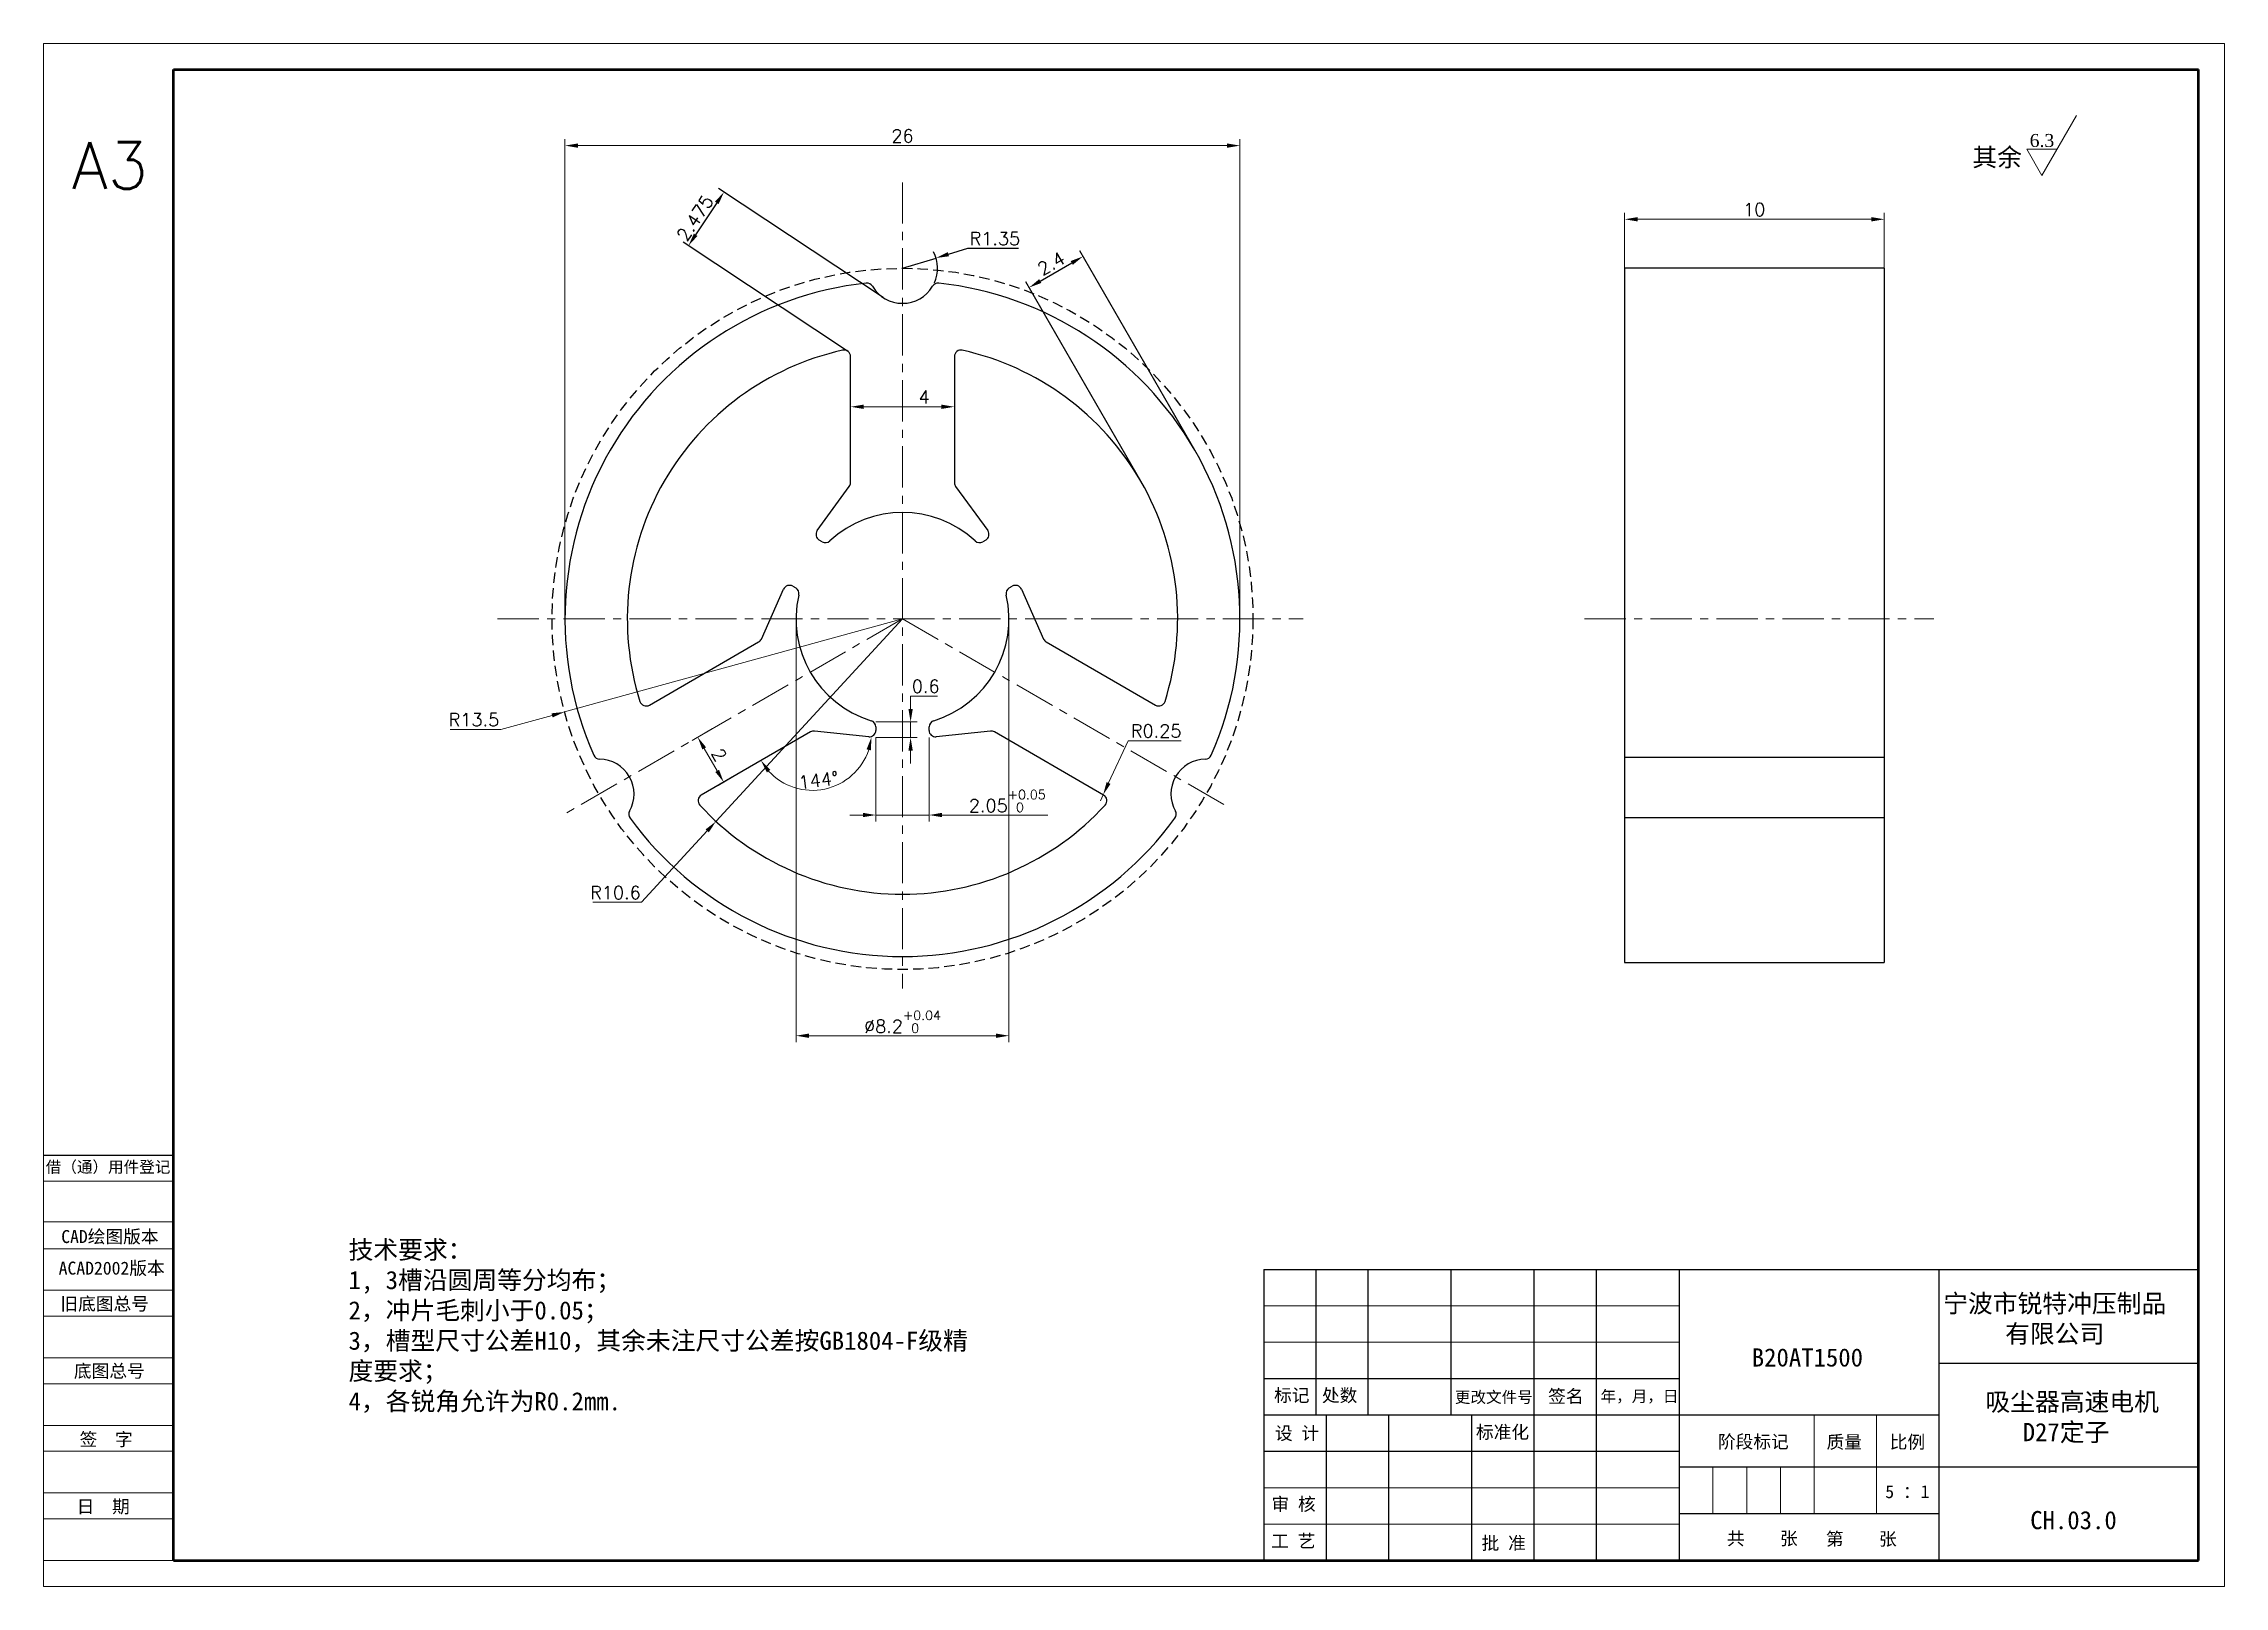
# Model space of a CAD drawing. Header units: millimetres. Extents: x 3565 to 3853, y 1460 to 1604.
# Drawn here: x 3564.9 to 3648.9, y 1459.6 to 1519 of the extents above; entities that cross this region are included whole.
import ezdxf

# ---------------------------------------------------------------- set-up
doc = ezdxf.new("R2010")
doc.units = ezdxf.units.MM
doc.linetypes.add('ACISOWELD', pattern=[3, 2, -1])
doc.linetypes.add('CENTER', pattern=[50.8, 31.75, -6.35, 6.35, -6.35])
for name, color, linetype, lineweight in [('AM_5', 3, 'Continuous', 25), ('中心线', 1, 'CENTER', 9), ('实线', 7, 'Continuous', 25), ('尺寸标注', 2, 'Continuous', 9), ('引导线', 6, 'Continuous', 9), ('文本', 3, 'Continuous', 15), ('粗实线', 9, 'Continuous', 50)]:
    doc.layers.add(name, color=color, linetype=linetype, lineweight=lineweight)
doc.styles.add('st', font='txt.shx')
doc.styles.get("Standard").update_dxf_attribs({"font": 'simfang.ttf'})
doc.dimstyles.new('st0.2', dxfattribs={"dimscale": 0.2, "dimtxt": 2.5, "dimasz": 2.5, "dimexe": 1.25, "dimexo": 0, "dimtad": 1, "dimtoh": 1, "dimdec": 3, "dimdsep": 46, "dimtxsty": 'st', "dimcen": 0, "dimclrd": 256, "dimclre": 256, "dimclrt": 256, "dimadec": 4, "dimazin": 2, "dimtfac": 1, "dimtdec": 3, "dimtmove": 0, "dimatfit": 1, "dimfxl": 0, "dimlwd": -1, "dimlwe": -1, "dimarcsym": 0})

msp = doc.modelspace()

# ---------------------------------------------------------------- texts
at = {"layer": '实线', "ltscale": 0.2, "insert": (3565.9747, 1515.195), "char_height": 1.8, "width": 5, "attachment_point": 1, "style": 'st'}
msp.add_mtext('A3', dxfattribs=at)
at = {"layer": '实线', "char_height": 0.7, "attachment_point": 5}
for s, insert, width in [('宁波市锐特冲压制品\\P有限公司', (3642.3508, 1469.8554), 12.63596), ('B20AT1500', (3632.8249, 1468.3923), 7.8742), (' 吸尘器高速电机\\PD27定子', (3642.7864, 1466.0682), 12.63596), ('CH.03.0', (3643.074, 1462.1288), 9.2005)]:
    msp.add_mtext(s, dxfattribs=dict(at, insert=insert, width=width))
at = {"layer": '文本'}
for s, insert, char_height, width, attachment_point in [('{\\fTimes New Roman|b0|i0|c0|p18;6.3}', (3641.3886, 1515.5056), 0.5, 2.92, 1), ('其余', (3640.1326, 1514.1817), 0.7, 12.63596, 8), ('技术要求：\\P1, 3槽沿圆周等分均布；\\P2，冲片毛刺小于0.05；\\P3，槽型尺寸公差H10，其余未注尺寸公差按GB1804-F级精度要求；\\P4，各锐角允许为R0.2mm.\\P   ', (3576.6322, 1468.9941), 0.7, 23.880809, 4)]:
    msp.add_mtext(s, dxfattribs=dict(at, insert=insert, char_height=char_height, width=width, attachment_point=attachment_point))
at = {"layer": '文本', "ltscale": 0.2, "attachment_point": 5}
for s, insert, char_height, width in [('借（通）用件登记', (3567.3689, 1475.705), 0.44, 10.22572), ('CAD绘图版本', (3567.4399, 1473.0228), 0.5, 15.159404), ('ACAD2002版本', (3567.5085, 1471.8086), 0.5, 11.701904), ('旧底图总号', (3567.2379, 1470.4358), 0.5, 13.237686), ('底图总号', (3567.4166, 1467.8493), 0.5, 2.90232), ('标记', (3612.9633, 1466.9156), 0.5, 2.90232), ('处数', (3614.8072, 1466.9112), 0.5, 2.90232), ('更改文件号', (3620.7467, 1466.845), 0.44, 6.437633), ('签名', (3623.5196, 1466.8768), 0.5, 2.90232), ('年，月，日', (3626.3581, 1466.8725), 0.44, 2.90232), ('设 计', (3613.1678, 1465.4518), 0.5, 2.90232), ('标准化', (3621.0806, 1465.4973), 0.5, 2.90232), ('签  字', (3567.2945, 1465.2172), 0.5, 2.90232), ('阶段标记', (3630.7418, 1465.1263), 0.5, 2.90232), ('质量', (3634.2444, 1465.1147), 0.5, 2.90232), ('比例', (3636.6786, 1465.1147), 0.5, 2.90232), ('5 ：1', (3636.6758, 1463.2275), 0.5, 2.90232), ('日  期', (3567.1828, 1462.6297), 0.5, 2.90232), ('审 核', (3613.0311, 1462.7237), 0.5, 2.90232), ('工 艺', (3613.0232, 1461.3142), 0.5, 2.90232), ('共    张', (3631.0878, 1461.3999), 0.5, 2.90232), ('第    张', (3634.9011, 1461.3819), 0.5, 2.90232), ('批 准', (3621.1261, 1461.2209), 0.5, 2.90232)]:
    msp.add_mtext(s, dxfattribs=dict(at, insert=insert, char_height=char_height, width=width))

# ---------------------------------------------------------------- blocks, each defined once
blk = doc.blocks.new('*D44')
at = {"layer": 'Defpoints', "color": 0, "ltscale": 0.2, "transparency": 16777216}
for p in [(3595.969, 1506.937), (3599.969, 1506.937), (3599.969, 1505.002)]:
    blk.add_point(p, dxfattribs=at)
at = {"layer": '尺寸标注', "ltscale": 0.2, "transparency": 16777216}
for p, q in [((3595.969, 1506.937), (3595.969, 1504.752)), ((3599.969, 1506.937), (3599.969, 1504.752)), ((3596.469, 1505.002), (3599.469, 1505.002))]:
    blk.add_line(p, q, dxfattribs=at)
for points in [[(3596.469, 1505.085), (3596.469, 1504.919), (3595.969, 1505.002)], [(3599.469, 1505.085), (3599.469, 1504.919), (3599.969, 1505.002)]]:
    blk.add_solid(points, dxfattribs=at)
at = {"layer": '尺寸标注', "ltscale": 0.2, "transparency": 16777216, "insert": (3598.804, 1505.377), "char_height": 0.5, "attachment_point": 5, "style": 'st'}
blk.add_mtext('4', dxfattribs=at)
blk = doc.blocks.new('*D45')
at = {"layer": 'Defpoints', "color": 0, "ltscale": 0.2, "transparency": 16777216}
for p in [(3597.969, 1496.835), (3590.786, 1489.04)]:
    blk.add_point(p, dxfattribs=at)
at = {"layer": '尺寸标注', "ltscale": 0.2, "transparency": 16777216}
for p, q in [((3597.969, 1496.835), (3590.786, 1489.04)), ((3590.447, 1488.672), (3587.913, 1485.922)), ((3587.913, 1485.922), (3586.038, 1485.922))]:
    blk.add_line(p, q, dxfattribs=at)
blk.add_solid([(3590.386, 1488.728), (3590.508, 1488.616), (3590.786, 1489.04)], dxfattribs=at)
at = {"layer": '尺寸标注', "ltscale": 0.2, "transparency": 16777216, "insert": (3586.913, 1486.297), "char_height": 0.5, "attachment_point": 5, "style": 'st'}
blk.add_mtext('R10.6', dxfattribs=at)
blk = doc.blocks.new('*D46')
at = {"layer": 'Defpoints', "color": 0, "ltscale": 0.2, "transparency": 16777216}
for p in [(3593.869, 1496.835), (3602.069, 1496.835), (3602.069, 1480.785)]:
    blk.add_point(p, dxfattribs=at)
at = {"layer": '尺寸标注', "ltscale": 0.2, "transparency": 16777216}
for p, q in [((3593.869, 1496.835), (3593.869, 1480.535)), ((3602.069, 1496.835), (3602.069, 1480.535)), ((3594.369, 1480.785), (3601.569, 1480.785))]:
    blk.add_line(p, q, dxfattribs=at)
for points in [[(3594.369, 1480.868), (3594.369, 1480.701), (3593.869, 1480.785)], [(3601.569, 1480.868), (3601.569, 1480.701), (3602.069, 1480.785)]]:
    blk.add_solid(points, dxfattribs=at)
at = {"layer": '尺寸标注', "ltscale": 0.2, "transparency": 16777216, "insert": (3597.969, 1481.324), "char_height": 0.5, "attachment_point": 5, "style": 'st'}
blk.add_mtext('%%c8.2{}{\\H0.71x;\\C3;\\S+0.04^  0;}', dxfattribs=at)
blk = doc.blocks.new('*D47')
at = {"layer": 'Defpoints', "color": 0, "ltscale": 0.2, "transparency": 16777216}
for p in [(3596.944, 1492.265), (3598.994, 1492.265), (3598.994, 1489.283)]:
    blk.add_point(p, dxfattribs=at)
at = {"layer": '尺寸标注', "ltscale": 0.2, "transparency": 16777216}
for p, q in [((3596.944, 1492.265), (3596.944, 1489.033)), ((3598.994, 1492.265), (3598.994, 1489.033)), ((3596.444, 1489.283), (3595.944, 1489.283)), ((3596.944, 1489.283), (3598.994, 1489.283)), ((3599.494, 1489.283), (3603.572, 1489.283))]:
    blk.add_line(p, q, dxfattribs=at)
for points in [[(3596.444, 1489.367), (3596.444, 1489.2), (3596.944, 1489.283)], [(3599.494, 1489.367), (3599.494, 1489.2), (3598.994, 1489.283)]]:
    blk.add_solid(points, dxfattribs=at)
at = {"layer": '尺寸标注', "ltscale": 0.2, "transparency": 16777216, "insert": (3602.004, 1489.822), "char_height": 0.5, "attachment_point": 5, "style": 'st'}
blk.add_mtext('2.05{}{\\H0.71x;\\C3;\\S+0.05^  0;}', dxfattribs=at)
blk = doc.blocks.new('*D48')
at = {"layer": 'Defpoints', "color": 0, "ltscale": 0.2, "transparency": 16777216}
for p in [(3596.944, 1492.865), (3596.944, 1492.265), (3598.281, 1492.265)]:
    blk.add_point(p, dxfattribs=at)
at = {"layer": '尺寸标注', "ltscale": 0.2, "transparency": 16777216}
for p, q in [((3598.281, 1493.365), (3598.281, 1493.865)), ((3598.281, 1493.865), (3599.323, 1493.865)), ((3596.944, 1492.865), (3598.531, 1492.865)), ((3598.281, 1492.265), (3598.281, 1492.865)), ((3596.944, 1492.265), (3598.531, 1492.265)), ((3598.281, 1491.765), (3598.281, 1491.265))]:
    blk.add_line(p, q, dxfattribs=at)
for points in [[(3598.198, 1493.365), (3598.365, 1493.365), (3598.281, 1492.865)], [(3598.198, 1491.765), (3598.365, 1491.765), (3598.281, 1492.265)]]:
    blk.add_solid(points, dxfattribs=at)
at = {"layer": '尺寸标注', "ltscale": 0.2, "transparency": 16777216, "insert": (3598.865, 1494.24), "char_height": 0.5, "attachment_point": 5, "style": 'st'}
blk.add_mtext('0.6', dxfattribs=at)
blk = doc.blocks.new('*D49')
at = {"layer": 'Defpoints', "color": 0, "ltscale": 0.2, "transparency": 16777216}
for p in [(3635.784, 1512.221), (3625.784, 1510.335), (3635.784, 1510.335)]:
    blk.add_point(p, dxfattribs=at)
at = {"layer": '尺寸标注', "ltscale": 0.2, "transparency": 16777216}
for p, q in [((3625.784, 1510.335), (3625.784, 1512.471)), ((3626.284, 1512.221), (3635.284, 1512.221)), ((3635.784, 1510.335), (3635.784, 1512.471))]:
    blk.add_line(p, q, dxfattribs=at)
for points in [[(3626.284, 1512.304), (3626.284, 1512.138), (3625.784, 1512.221)], [(3635.284, 1512.304), (3635.284, 1512.138), (3635.784, 1512.221)]]:
    blk.add_solid(points, dxfattribs=at)
at = {"layer": '尺寸标注', "ltscale": 0.2, "transparency": 16777216, "insert": (3630.776, 1512.596), "char_height": 0.5, "attachment_point": 5, "style": 'st'}
blk.add_mtext('10', dxfattribs=at)
blk = doc.blocks.new('*D50')
at = {"layer": 'Defpoints', "color": 0, "ltscale": 0.2, "transparency": 16777216}
for p in [(3590.657, 1492.613), (3591.082, 1490.549), (3591.657, 1490.881)]:
    blk.add_point(p, dxfattribs=at)
at = {"layer": '尺寸标注', "ltscale": 0.2, "transparency": 16777216}
for p, q in [((3590.657, 1492.613), (3589.865, 1492.156)), ((3590.332, 1491.848), (3590.832, 1490.982)), ((3591.657, 1490.881), (3590.865, 1490.424))]:
    blk.add_line(p, q, dxfattribs=at)
for points in [[(3590.404, 1491.89), (3590.26, 1491.806), (3590.082, 1492.281)], [(3590.904, 1491.024), (3590.76, 1490.94), (3591.082, 1490.549)]]:
    blk.add_solid(points, dxfattribs=at)
at = {"layer": '尺寸标注', "ltscale": 0.2, "transparency": 16777216, "insert": (3590.907, 1491.603), "char_height": 0.5, "attachment_point": 5, "rotation": 300, "style": 'st'}
blk.add_mtext('2', dxfattribs=at)
blk = doc.blocks.new('*D51')
at = {"layer": 'Defpoints', "color": 0, "ltscale": 0.2, "transparency": 16777216}
for p in [(3605.593, 1489.835), (3605.698, 1490.062)]:
    blk.add_point(p, dxfattribs=at)
at = {"layer": '尺寸标注', "ltscale": 0.2, "transparency": 16777216}
for p, q in [((3605.907, 1490.516), (3606.657, 1492.145)), ((3606.657, 1492.145), (3608.698, 1492.145)), ((3605.593, 1489.835), (3605.698, 1490.062))]:
    blk.add_line(p, q, dxfattribs=at)
blk.add_solid([(3605.831, 1490.551), (3605.982, 1490.481), (3605.698, 1490.062)], dxfattribs=at)
at = {"layer": '尺寸标注', "ltscale": 0.2, "transparency": 16777216, "insert": (3607.74, 1492.52), "char_height": 0.5, "attachment_point": 5, "style": 'st'}
blk.add_mtext('R0.25', dxfattribs=at)
blk = doc.blocks.new('*D52')
at = {"layer": 'Defpoints', "color": 0, "ltscale": 0.2, "transparency": 16777216}
for p in [(3594.499, 1492.522), (3594.499, 1492.522), (3596.944, 1492.265), (3595.844, 1490.67), (3590.22, 1490.052)]:
    blk.add_point(p, dxfattribs=at)
at = {"layer": '尺寸标注', "ltscale": 0.2, "transparency": 16777216}
blk.add_arc((3594.499, 1492.522), 2.289, 222.5428, 341.4572, dxfattribs=at)
for points in [[(3596.587, 1491.812), (3596.75, 1491.776), (3596.775, 1492.283)], [(3592.746, 1490.925), (3592.88, 1491.024), (3592.517, 1491.378)]]:
    blk.add_solid(points, dxfattribs=at)
at = {"layer": '尺寸标注', "ltscale": 0.2, "transparency": 16777216, "insert": (3594.736, 1490.623), "char_height": 0.5, "attachment_point": 5, "rotation": 7.10921, "style": 'st'}
blk.add_mtext('144°', dxfattribs=at)
blk = doc.blocks.new('*D53')
at = {"layer": 'Defpoints', "color": 0, "ltscale": 0.2, "transparency": 16777216}
for p in [(3610.969, 1515.057), (3584.969, 1496.835), (3610.969, 1496.835)]:
    blk.add_point(p, dxfattribs=at)
at = {"layer": '尺寸标注', "ltscale": 0.2, "transparency": 16777216}
for p, q in [((3584.969, 1496.835), (3584.969, 1515.307)), ((3585.469, 1515.057), (3610.469, 1515.057)), ((3610.969, 1496.835), (3610.969, 1515.307))]:
    blk.add_line(p, q, dxfattribs=at)
for points in [[(3585.469, 1515.14), (3585.469, 1514.973), (3584.969, 1515.057)], [(3610.469, 1515.14), (3610.469, 1514.973), (3610.969, 1515.057)]]:
    blk.add_solid(points, dxfattribs=at)
at = {"layer": '尺寸标注', "ltscale": 0.2, "transparency": 16777216, "insert": (3597.969, 1515.432), "char_height": 0.5, "attachment_point": 5, "style": 'st'}
blk.add_mtext('26', dxfattribs=at)
blk = doc.blocks.new('*D54')
at = {"layer": 'Defpoints', "color": 0, "ltscale": 0.2, "transparency": 16777216}
for p in [(3597.969, 1496.835), (3584.953, 1493.252)]:
    blk.add_point(p, dxfattribs=at)
at = {"layer": '尺寸标注', "ltscale": 0.2, "transparency": 16777216}
for p, q in [((3597.969, 1496.835), (3584.953, 1493.252)), ((3584.471, 1493.119), (3582.504, 1492.577)), ((3582.504, 1492.577), (3580.545, 1492.577))]:
    blk.add_line(p, q, dxfattribs=at)
blk.add_solid([(3584.449, 1493.199), (3584.493, 1493.039), (3584.953, 1493.252)], dxfattribs=at)
at = {"layer": '尺寸标注', "ltscale": 0.2, "transparency": 16777216, "insert": (3581.462, 1492.952), "char_height": 0.5, "attachment_point": 5, "style": 'st'}
blk.add_mtext('R13.5', dxfattribs=at)
blk = doc.blocks.new('*D55')
at = {"layer": 'AM_5', "transparency": 16777216}
for p, q in [((3597.969, 1510.335), (3599.26, 1510.73)), ((3599.738, 1510.876), (3600.485, 1511.105)), ((3600.485, 1511.105), (3602.443, 1511.105))]:
    blk.add_line(p, q, dxfattribs=at)
blk.add_arc((3597.969, 1510.335), 1.35, 335.57438, 27.63504, dxfattribs=at)
blk.add_solid([(3599.714, 1510.956), (3599.762, 1510.797), (3599.26, 1510.73)], dxfattribs=at)
at = {"layer": 'Defpoints', "color": 0, "transparency": 16777216}
for p in [(3597.969, 1510.335), (3599.26, 1510.73)]:
    blk.add_point(p, dxfattribs=at)
at = {"layer": 'AM_5', "transparency": 16777216, "insert": (3601.527, 1511.48), "char_height": 0.5, "attachment_point": 5, "style": 'st'}
blk.add_mtext('R1.35', dxfattribs=at)
blk = doc.blocks.new('*D56')
at = {"layer": 'AM_5', "transparency": 16777216}
for p, q in [((3590.817, 1512.853), (3590.002, 1511.623)), ((3597.224, 1509.209), (3590.884, 1513.407)), ((3595.857, 1507.146), (3589.518, 1511.344))]:
    blk.add_line(p, q, dxfattribs=at)
for points in [[(3590.747, 1512.899), (3590.886, 1512.806), (3591.093, 1513.269)], [(3589.933, 1511.669), (3590.072, 1511.577), (3589.726, 1511.206)]]:
    blk.add_solid(points, dxfattribs=at)
at = {"layer": 'Defpoints', "color": 0, "transparency": 16777216}
for p in [(3589.726, 1511.206), (3597.224, 1509.209), (3595.857, 1507.146)]:
    blk.add_point(p, dxfattribs=at)
at = {"layer": 'AM_5', "transparency": 16777216, "insert": (3589.978, 1512.265), "char_height": 0.5, "attachment_point": 5, "rotation": 56.48561, "style": 'st'}
blk.add_mtext('2.475', dxfattribs=at)
blk = doc.blocks.new('*D57')
at = {"layer": 'AM_5', "transparency": 16777216}
for p, q in [((3603.277, 1509.841), (3604.489, 1510.541)), ((3609.227, 1503.335), (3604.797, 1511.008)), ((3607.149, 1502.135), (3602.719, 1509.808))]:
    blk.add_line(p, q, dxfattribs=at)
for points in [[(3604.448, 1510.614), (3604.531, 1510.469), (3604.922, 1510.791)], [(3603.235, 1509.914), (3603.318, 1509.769), (3602.844, 1509.591)]]:
    blk.add_solid(points, dxfattribs=at)
at = {"layer": 'Defpoints', "color": 0, "transparency": 16777216}
for p in [(3604.922, 1510.791), (3609.227, 1503.335), (3607.149, 1502.135)]:
    blk.add_point(p, dxfattribs=at)
at = {"layer": 'AM_5', "transparency": 16777216, "insert": (3603.696, 1510.516), "char_height": 0.5, "attachment_point": 5, "rotation": 30, "style": 'st'}
blk.add_mtext('2.4', dxfattribs=at)

# ---------------------------------------------------------------- dimensions: what is measured, and where the dimension line sits
at = {"layer": 'AM_5'}
dim = msp.add_linear_dim(base=(3589.7262, 1511.2058), p1=(3597.2236, 1509.2092), p2=(3595.857, 1507.1457), angle=236.485611, dimstyle='st0.2', override={"dimtp": 0.1, "dimtm": 0.1, "dimtfac": 0.71}, dxfattribs=at)
dim.commit()
dim.dimension.update_dxf_attribs({"geometry": '*D56', "text_midpoint": (3590.2905, 1512.0581), "dimtype": 161})
dim = msp.add_radius_dim(center=(3597.969, 1510.3348), mpoint=(3599.2598, 1510.7301), dimstyle='st0.2', override={"dimtp": 0.1, "dimtm": 0.1, "dimtfac": 0.71}, dxfattribs=at)
dim.commit()
dim.dimension.update_dxf_attribs({"geometry": '*D55', "text_midpoint": (3601.5268, 1511.1053), "dimtype": 164})
dim = msp.add_aligned_dim(p1=(3607.1488, 1502.1348), p2=(3609.2273, 1503.3348), distance=8.6101, dimstyle='st0.2', override={"dimtol": 0, "dimlim": 0, "dimtp": 0.1, "dimtm": 0.1, "dimtfac": 0.71, "dimtdec": 3, "dimtolj": 0, "dimtzin": 8}, dxfattribs=at)
dim.commit()
dim.dimension.update_dxf_attribs({"geometry": '*D57', "text_midpoint": (3603.6955, 1510.5162)})
at = {"layer": '尺寸标注', "ltscale": 0.2}
dim = msp.add_linear_dim(base=(3610.969, 1515.0566), p1=(3584.969, 1496.8348), p2=(3610.969, 1496.8348), dimstyle='st0.2', override={"dimtm": 0.05}, dxfattribs=at)
dim.commit()
dim.dimension.update_dxf_attribs({"geometry": '*D53', "text_midpoint": (3597.969, 1515.0566), "dimtype": 160})
for base, p1, p2, picture, middle in [((3635.7844, 1512.2209), (3625.7844, 1510.3348), (3635.7844, 1510.3348), '*D49', (3630.7756, 1512.2209)), ((3599.969, 1505.002), (3595.969, 1506.9373), (3599.969, 1506.9373), '*D44', (3598.8044, 1505.002))]:
    dim = msp.add_linear_dim(base=base, p1=p1, p2=p2, dimstyle='st0.2', dxfattribs=at)
    dim.commit()
    dim.dimension.update_dxf_attribs({"geometry": picture, "text_midpoint": middle, "dimtype": 160})
for center, mpoint, picture, middle in [((3597.969, 1496.8348), (3584.9532, 1493.2516), '*D54', (3581.4622, 1492.5773)), ((3597.969, 1496.8348), (3590.7859, 1489.0397), '*D45', (3586.913, 1485.9221)), ((3605.593, 1489.835), (3605.6975, 1490.0621), '*D51', (3607.7401, 1492.1452))]:
    dim = msp.add_radius_dim(center=center, mpoint=mpoint, dimstyle='st0.2', dxfattribs=at)
    dim.commit()
    dim.dimension.update_dxf_attribs({"geometry": picture, "text_midpoint": middle, "dimtype": 164})
for base, p1, p2, text, override, picture, middle in [((3602.069, 1480.7848), (3593.869, 1496.8348), (3602.069, 1496.8348), '%%c<>{}{\\H0.71x;\\C3;\\S+0.04^  0;}', {"dimtp": 0.04, "dimtm": 0, "dimtdec": 3, "dimtzin": 8}, '*D46', (3597.969, 1480.7848)), ((3598.994, 1489.2832), (3596.944, 1492.265), (3598.994, 1492.265), '<>{}{\\H0.71x;\\C3;\\S+0.05^  0;}', {"dimtp": 0.05, "dimtm": 0, "dimtdec": 3, "dimtzin": 8}, '*D47', (3602.004, 1489.2832))]:
    dim = msp.add_linear_dim(base=base, p1=p1, p2=p2, text=text, dimstyle='st0.2', override=override, dxfattribs=at)
    dim.commit()
    dim.dimension.update_dxf_attribs({"geometry": picture, "text_midpoint": middle, "dimtype": 160})
dim = msp.add_linear_dim(base=(3598.2814, 1492.265), p1=(3596.944, 1492.865), p2=(3596.944, 1492.265), angle=90, dimstyle='st0.2', dxfattribs=at)
dim.commit()
dim.dimension.update_dxf_attribs({"geometry": '*D48', "text_midpoint": (3598.8647, 1493.865), "dimtype": 160})
dim = msp.add_aligned_dim(p1=(3590.6566, 1492.613), p2=(3591.6566, 1490.8809), distance=-0.6636, dimstyle='st0.2', override={"dimtp": 0.05}, dxfattribs=at)
dim.commit()
dim.dimension.update_dxf_attribs({"geometry": '*D50', "text_midpoint": (3590.9066, 1491.6026)})
dim = msp.add_angular_dim_2l(base=(3595.844136, 1490.670472), line1=((3596.943975, 1492.264987), (3594.498944, 1492.52197)), line2=((3594.498944, 1492.52197), (3590.219975, 1490.051506)), dimstyle='st0.2', dxfattribs=at)
dim.commit()
dim.dimension.update_dxf_attribs({"geometry": '*D52', "text_midpoint": (3594.78218, 1490.250986), "dimtype": 162})

# ---------------------------------------------------------------- linework, layer by layer
at = {"layer": '中心线', "ltscale": 0.05}
for p, q in [((3597.969, 1513.6425), (3597.969, 1482.5993)), ((3582.3742, 1496.8348), (3613.4015, 1496.8348)), ((3597.969, 1496.8348), (3584.8679, 1489.2709)), ((3597.969, 1496.8348), (3610.4798, 1489.6116)), ((3624.2439, 1496.8348), (3637.6975, 1496.8348))]:
    msp.add_line(p, q, dxfattribs=at)
at = {"layer": '实线'}
for p, q in [((3635.7844, 1510.3348), (3625.7844, 1510.3348)), ((3625.7844, 1510.3348), (3625.7844, 1491.4956)), ((3635.7844, 1510.3348), (3635.7844, 1491.4956)), ((3595.969, 1502.0776), (3595.969, 1506.9373)), ((3599.969, 1506.9373), (3599.969, 1502.0776)), ((3594.6871, 1500.232), (3595.9212, 1501.9306)), ((3600.0167, 1501.9306), (3601.2508, 1500.232)), ((3594.8797, 1499.8019), (3594.7644, 1499.8685)), ((3601.1736, 1499.8685), (3601.0582, 1499.8019)), ((3592.532, 1496.0603), (3593.386, 1497.9784)), ((3593.7394, 1498.0932), (3593.8547, 1498.0266)), ((3602.0832, 1498.0266), (3602.1986, 1498.0932)), ((3602.552, 1497.9784), (3603.406, 1496.0603)), ((3588.22, 1493.5156), (3592.4286, 1495.9455)), ((3603.5094, 1495.9455), (3607.718, 1493.5156)), ((3594.4286, 1492.4814), (3590.22, 1490.0515)), ((3596.6678, 1492.294), (3594.5797, 1492.5135)), ((3596.944, 1492.6758), (3596.944, 1492.5426)), ((3598.994, 1492.5426), (3598.994, 1492.6758)), ((3601.3582, 1492.5135), (3599.2701, 1492.294)), ((3605.718, 1490.0515), (3601.5094, 1492.4814)), ((3635.7844, 1491.4956), (3625.7844, 1491.4956)), ((3625.7844, 1491.4956), (3625.7844, 1489.1753)), ((3635.7844, 1491.4956), (3635.7844, 1489.1753)), ((3635.7844, 1489.1753), (3625.7844, 1489.1753)), ((3625.7844, 1489.1753), (3625.7844, 1483.6019)), ((3635.7844, 1489.1753), (3635.7844, 1483.6019)), ((3625.7844, 1483.6019), (3635.7844, 1483.6019)), ((3564.8864, 1476.1838), (3569.8864, 1476.1838)), ((3569.8864, 1460.5838), (3569.8864, 1471.7838)), ((3569.8864, 1471.7838), (3569.8864, 1460.5838)), ((3611.8864, 1471.7838), (3647.8864, 1471.7838)), ((3611.8902, 1471.7838), (3611.8902, 1460.5838)), ((3613.8902, 1471.7838), (3613.8902, 1466.1838)), ((3615.8902, 1471.7838), (3615.8902, 1466.1838)), ((3619.0902, 1471.7838), (3619.0902, 1466.1838)), ((3622.2902, 1471.7838), (3622.2902, 1460.5838)), ((3624.6902, 1471.7838), (3624.6902, 1460.5838)), ((3627.8902, 1471.7838), (3627.8902, 1460.5838)), ((3637.8864, 1471.7838), (3637.8864, 1460.5838)), ((3611.8864, 1467.5838), (3627.8902, 1467.5838)), ((3637.8864, 1468.1838), (3647.8864, 1468.1838)), ((3611.8864, 1466.1838), (3627.8902, 1466.1838)), ((3614.2902, 1466.1838), (3614.2902, 1460.5838)), ((3616.6902, 1466.1838), (3616.6902, 1460.5838)), ((3619.8902, 1466.1838), (3619.8902, 1460.5838)), ((3627.8902, 1466.1838), (3637.8864, 1466.1838)), ((3611.8864, 1464.7838), (3627.8902, 1464.7838)), ((3627.8902, 1464.1838), (3647.8864, 1464.1838)), ((3627.8902, 1462.3838), (3637.8864, 1462.3838)), ((3611.8864, 1460.5838), (3647.8864, 1460.5838))]:
    msp.add_line(p, q, dxfattribs=at)
at = {"layer": '实线', "color": 1, "linetype": 'ACISOWELD', "ltscale": 0.2}
msp.add_circle((3597.969, 1496.8348), 13.5, dxfattribs=at)
at = {"layer": '实线', "ltscale": 0.2}
for centre, radius, start, end in [((3597.969, 1496.8348), 13, 96.175246, 203.824754), ((3596.5975, 1509.5108), 0.25, 30.996681, 96.175246), ((3597.969, 1510.3348), 1.35, 210.996681, 329.003319), ((3599.3405, 1509.5108), 0.25, 83.824754, 149.003319), ((3597.969, 1496.8348), 13, 336.175246, 83.824754), ((3586.3055, 1491.6846), 0.25, 203.824754, 269.003319), ((3586.2776, 1490.0848), 1.35, 330.996681, 89.003319), ((3609.6603, 1490.0848), 1.35, 90.996681, 209.003319), ((3609.6325, 1491.6846), 0.25, 270.996681, 336.175246), ((3587.677, 1489.309), 0.25, 150.996681, 216.175246), ((3608.261, 1489.309), 0.25, 323.824754, 29.003319), ((3597.969, 1496.8348), 13, 216.175246, 323.824754)]:
    msp.add_arc(centre, radius, start, end, dxfattribs=at)
at = {"layer": '实线'}
for centre, radius, start, end in [((3597.969, 1496.8348), 10.6, 102.555858, 197.444142), ((3595.719, 1506.9373), 0.25, 0, 102.555858), ((3600.219, 1506.9373), 0.25, 77.444142, 180), ((3597.969, 1496.8348), 10.6, 342.555858, 77.444142), ((3595.719, 1502.0776), 0.25, 324, 0), ((3600.219, 1502.0776), 0.25, 180, 216), ((3597.969, 1496.8348), 4.1, 47.043847, 132.956153), ((3594.8894, 1500.0851), 0.25, 144, 240), ((3595.0047, 1500.0185), 0.25, 240, 312.956153), ((3600.9332, 1500.0185), 0.25, 227.043847, 300), ((3601.0486, 1500.0851), 0.25, 300, 36), ((3593.6144, 1497.8767), 0.25, 60, 156), ((3593.7297, 1497.8101), 0.25, 347.043847, 60), ((3597.969, 1496.8348), 4.1, 167.043847, 252.956153), ((3597.969, 1496.8348), 4.1, 287.043847, 12.956153), ((3602.2082, 1497.8101), 0.25, 120, 192.956153), ((3602.3236, 1497.8767), 0.25, 24, 120), ((3592.3036, 1496.162), 0.25, 300, 336), ((3603.6344, 1496.162), 0.25, 204, 240), ((3588.095, 1493.7321), 0.25, 197.444142, 300), ((3607.843, 1493.7321), 0.25, 240, 342.555858), ((3596.694, 1492.6758), 0.25, 0, 72.956153), ((3599.244, 1492.6758), 0.25, 107.043847, 180), ((3594.5536, 1492.2648), 0.25, 84, 120), ((3596.694, 1492.5426), 0.25, 264, 0), ((3599.244, 1492.5426), 0.25, 180, 276), ((3601.3844, 1492.2648), 0.25, 60, 96), ((3601.3844, 1492.2648), 0.25, 60, 96), ((3590.345, 1489.835), 0.25, 120, 222.555858), ((3597.969, 1496.8348), 10.6, 222.555858, 317.444142), ((3605.593, 1489.835), 0.25, 317.444142, 60)]:
    msp.add_arc(centre, radius, start, end, dxfattribs=at)
at = {"layer": '引导线'}
for p, q in [((3564.8864, 1518.9838), (3648.8864, 1518.9838)), ((3564.8864, 1459.5838), (3564.8864, 1518.9838)), ((3648.8864, 1459.5838), (3648.8864, 1518.9838)), ((3569.8864, 1475.1838), (3564.8864, 1475.1838)), ((3569.8864, 1473.6159), (3564.8864, 1473.6159)), ((3569.8864, 1472.5838), (3564.8864, 1472.5838)), ((3569.8864, 1470.9838), (3564.8864, 1470.9838)), ((3611.8864, 1470.3838), (3627.8902, 1470.3838)), ((3569.8864, 1469.9838), (3564.8864, 1469.9838)), ((3569.8864, 1468.3838), (3564.8864, 1468.3838)), ((3611.8864, 1468.9838), (3627.8902, 1468.9838)), ((3569.8864, 1467.3838), (3564.8864, 1467.3838)), ((3569.8864, 1465.7838), (3564.8864, 1465.7838)), ((3569.8864, 1464.7838), (3564.8864, 1464.7838)), ((3611.8864, 1463.3838), (3627.8902, 1463.3838)), ((3569.8864, 1463.1838), (3564.8864, 1463.1838)), ((3569.8864, 1462.1838), (3564.8864, 1462.1838)), ((3611.8864, 1461.9838), (3627.8902, 1461.9838)), ((3569.8864, 1460.5838), (3564.8864, 1460.5838)), ((3564.8864, 1459.5838), (3648.8864, 1459.5838))]:
    msp.add_line(p, q, dxfattribs=at)
at = {"layer": '文本'}
for p, q in [((3641.8588, 1513.9086), (3643.189, 1516.2126)), ((3642.4408, 1514.9166), (3641.2768, 1514.9166)), ((3641.2768, 1514.9166), (3641.8588, 1513.9086))]:
    msp.add_line(p, q, dxfattribs=at)
at = {"layer": '文本', "ltscale": 0.2}
for p, q in [((3633.0864, 1466.1838), (3633.0864, 1462.3838)), ((3635.4864, 1466.1838), (3635.4864, 1462.3838)), ((3629.1864, 1464.1838), (3629.1864, 1462.3838)), ((3630.4864, 1464.1838), (3630.4864, 1462.3838)), ((3631.7864, 1464.1838), (3631.7864, 1462.3838))]:
    msp.add_line(p, q, dxfattribs=at)
at = {"layer": '粗实线'}
for p, q in [((3569.8864, 1460.5838), (3569.8864, 1517.9838)), ((3569.8864, 1517.9838), (3647.8864, 1517.9838)), ((3647.8864, 1460.5838), (3647.8864, 1517.9838)), ((3569.8864, 1460.5838), (3647.8864, 1460.5838))]:
    msp.add_line(p, q, dxfattribs=at)

msp.set_redraw_order([(e.dxf.handle, doc.entitydb.next_handle()) for e in msp.query("TEXT MTEXT ATTDEF DIMENSION ARC_DIMENSION")])  # texts and dimensions are drawn at this point

doc.saveas('drawing.dxf')
